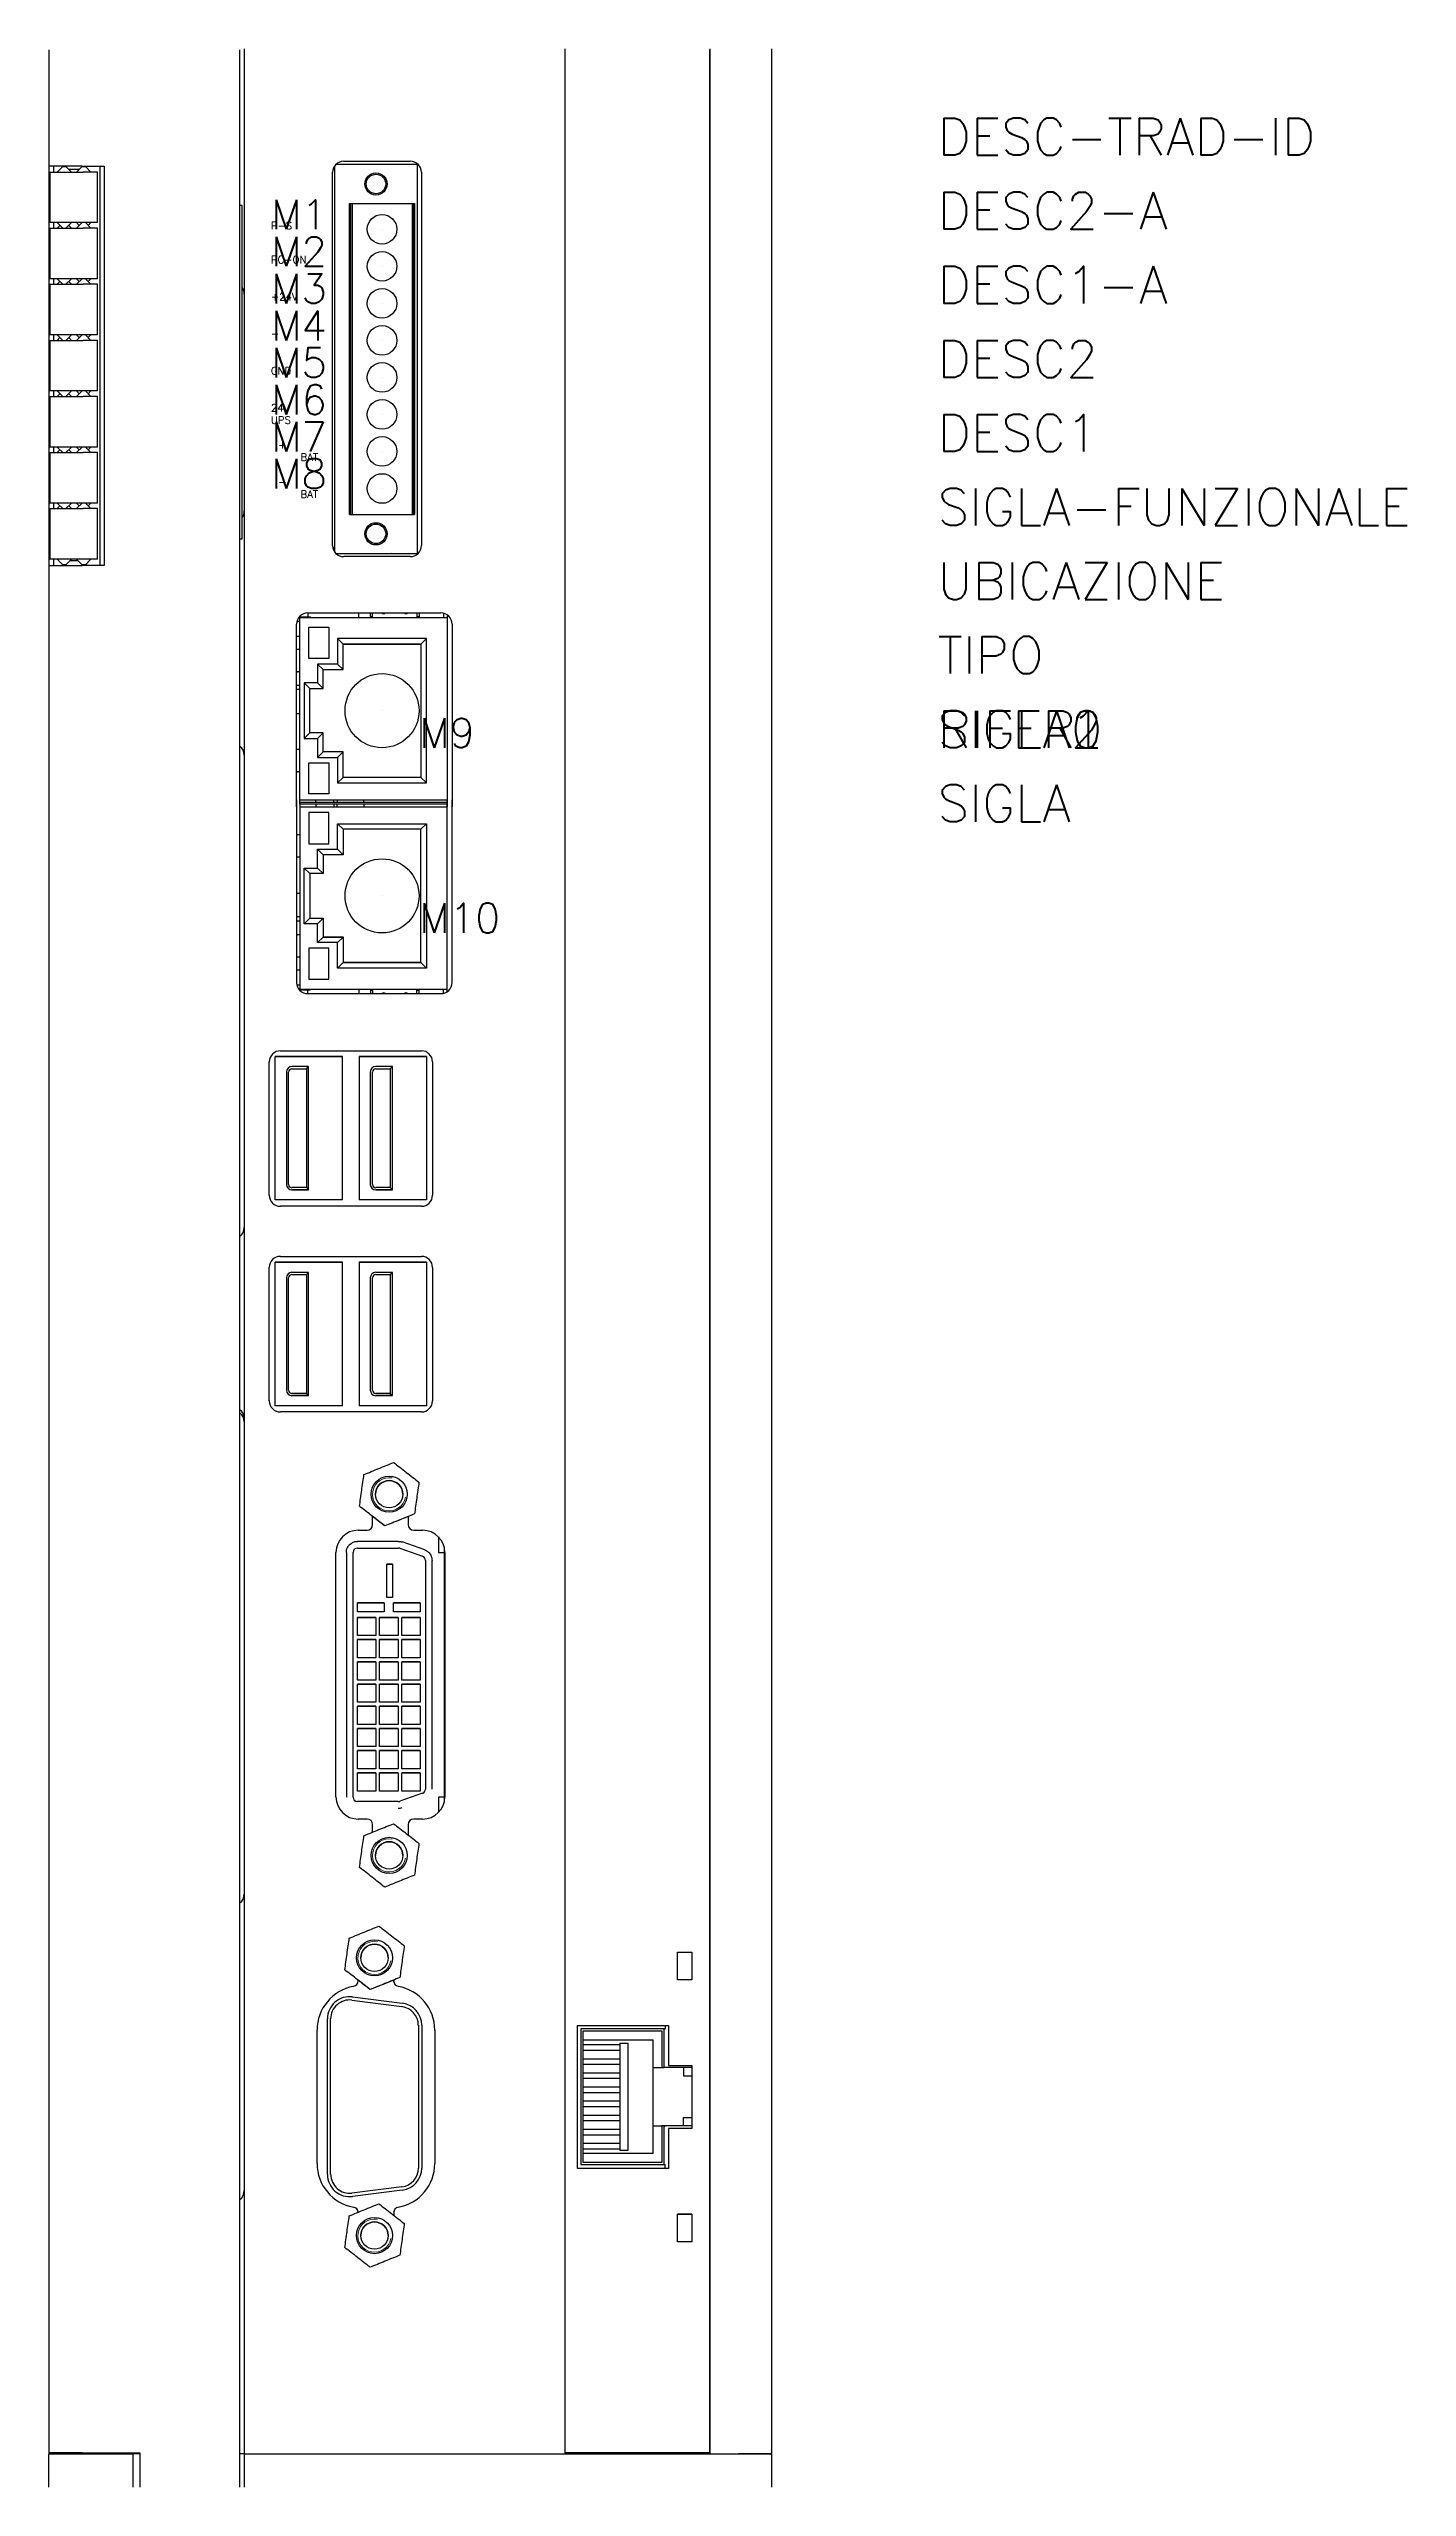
# Model space of a CAD drawing. Extents: x 0 to 92, y -95 to 197.
# Drawn here: x 0 to 91.7, y 12.6 to 177.2 of the extents above; entities that cross this region are included whole.
import ezdxf

# ---------------------------------------------------------------- set-up
doc = ezdxf.new("R2010")
doc.units = 0
doc.header["$LTSCALE"] = 4
doc.layers.get('0').update_dxf_attribs({"linetype": 'CONTINUOUS'})
doc.layers.add('Gewinde(DIN)', color=7, linetype='CONTINUOUS', lineweight=13)
doc.layers.add('Sichtbare Kanten(DIN)', color=7, linetype='CONTINUOUS', lineweight=25)
doc.layers.add('SICHTBARE_KANTEN_DIN_', color=7, linetype='CONTINUOUS')
doc.styles.get("Standard").update_dxf_attribs({"font": 'romans.shx'})

msp = doc.modelspace()

# ---------------------------------------------------------------- texts
at = {"char_height": 0.5, "attachment_point": 1}
for s, insert in [('P-S', (15, 165.5)), ('PC-ON', (15, 163.2)), ('+24V', (15, 160.7)), ('-', (15, 158.2)), ('GND', (15, 155.7)), ('24V UPS', (15, 153.2)), ('\\pxi-3,l4,t4;+^IBAT', (15, 150.7)), ('\\pxi-3,l4,t4;-^IBAT', (15, 148.2))]:
    msp.add_mtext_dynamic_manual_height_columns(s, width=2.5, gutter_width=1, heights=[0], dxfattribs=dict(at, insert=insert))
at = {"color": 3}
for tag, p, s, flags in [('DESC-TRAD-ID', (60, 170), '', 8), ('DESC2-A', (60, 165), '', 8), ('DESC1-A', (60, 160), '', 8), ('DESC2', (60, 155), '', 8), ('DESC1', (60, 150), '', 8), ('SIGLA-FUNZIONALE', (60, 145), '', 9), ('UBICAZIONE', (60, 140), '', 8), ('TIPO', (60, 135), '', 9), ('SIGLA0', (60, 130), '', 9), ('SIGLA1', (60, 130), '', 9), ('SIGLA2', (60, 130), '', 9), ('RIFER', (60, 130), 'RIFER ?', 8), ('SIGLA', (60, 125), 'SIGLA ?', 8)]:
    msp.add_attdef(tag, p, s, height=2.5, dxfattribs=dict(at, flags=flags))
at = {"color": 4, "flags": 8}
for tag, p in [('M1', (15, 165)), ('M2', (15, 162.5)), ('M3', (15, 160)), ('M4', (15, 157.5)), ('M5', (15, 155)), ('M6', (15, 152.5)), ('M7', (15, 150)), ('M8', (15, 147.5)), ('M9', (25, 130)), ('M10', (25, 117.5))]:
    msp.add_attdef(tag, p, '', height=2, dxfattribs=at)
at = {"flags": 9}
for tag, p in [('F1', (22.5, 165)), ('F2', (22.5, 162.5)), ('F3', (22.5, 160)), ('F4', (22.5, 157.5)), ('F5', (22.5, 155)), ('F6', (22.5, 152.5)), ('F7', (22.5, 150)), ('F8', (22.5, 147.5)), ('F9', (22.5, 132.5)), ('F10', (22.5, 120))]:
    msp.add_attdef(tag, p, '', height=0.00001, dxfattribs=at)

# ---------------------------------------------------------------- linework, layer by layer
msp.add_line((0, 12.56), (0, 14.81))
for centre, radius in [((22.5, 165), 1), ((22.5, 162.5), 1), ((22.5, 160), 1), ((22.5, 157.5), 1), ((22.5, 155), 1), ((22.5, 152.5), 1), ((22.5, 150), 1), ((22.5, 147.5), 1), ((22.5, 132.5), 2.5), ((22.5, 120), 2.5), ((22.5, 120), 2.5)]:
    msp.add_circle(centre, radius)
at = {"layer": 'Gewinde(DIN)'}
for centre in [(22.98, 79.6), (22.98, 55.22), (21.99, 48.3), (21.99, 29.55)]:
    msp.add_arc(centre, 1.12, 80, 350, dxfattribs=at)
at = {"layer": 'Sichtbare Kanten(DIN)'}
for p, q in [((0, 177.11), (0, 169.27)), ((12.9, 12.56), (12.9, 177.11)), ((13.2, 177.19), (13.2, 14.81)), ((13.2, 177.19), (13.2, 14.81)), ((34.87, 14.81), (34.87, 177.19)), ((34.87, 14.81), (34.87, 177.19)), ((34.87, 14.89), (34.87, 177.11)), ((44.62, 177.19), (44.62, 14.81)), ((44.62, 177.19), (44.62, 14.81)), ((44.62, 177.11), (44.62, 14.89)), ((44.62, 14.89), (44.62, 177.11)), ((48.82, 14.81), (48.82, 177.19)), ((19.91, 169.6), (24.41, 169.6)), ((19.91, 169.6), (24.41, 169.6)), ((0, 169.27), (0, 142.31)), ((2.25, 169.27), (0, 169.27)), ((0.07, 168.86), (2.32, 168.86)), ((0.07, 168.86), (0.07, 165.45)), ((0.32, 169.27), (0.32, 168.86)), ((0.94, 169.24), (0.56, 168.86)), ((0.94, 169.24), (1.16, 169.24)), ((1.16, 169.24), (1.54, 168.86)), ((1.35, 169.05), (2.06, 169.05)), ((2.25, 169.24), (1.88, 168.86)), ((2.25, 169.24), (2.25, 169.27)), ((2.25, 169.27), (3.75, 169.27)), ((2.25, 169.24), (2.48, 169.24)), ((2.32, 169.27), (2.32, 169.24)), ((3.3, 168.86), (2.32, 168.86)), ((2.32, 169.27), (2.32, 169.24)), ((2.48, 169.24), (2.85, 168.86)), ((3.3, 165.45), (3.3, 168.86)), ((3.45, 169.27), (3.45, 142.31)), ((3.45, 169.27), (3.45, 142.31)), ((3.75, 169.27), (3.75, 142.31)), ((19.16, 143.65), (19.16, 168.85)), ((19.16, 143.65), (19.16, 168.85)), ((19.28, 169.25), (19.28, 143.25)), ((24.9, 169.38), (19.38, 169.38)), ((24.9, 169.42), (24.9, 169.38)), ((24.9, 143.12), (24.9, 169.38)), ((25.16, 168.85), (25.16, 143.65)), ((25.16, 168.85), (25.16, 143.65)), ((13.05, 166.61), (12.9, 166.61)), ((13.05, 144.11), (13.05, 166.61)), ((20.3, 166.75), (24.7, 166.75)), ((20.3, 145.75), (20.3, 166.75)), ((20.37, 166.75), (20.37, 145.75)), ((20.48, 166.75), (20.48, 145.75)), ((24.53, 166.75), (24.53, 145.75)), ((24.63, 166.75), (24.63, 145.75)), ((24.7, 166.75), (24.7, 145.75)), ((2.32, 165.45), (0.07, 165.45)), ((0.07, 165.07), (2.32, 165.07)), ((0.07, 165.07), (0.07, 161.66)), ((0.32, 165.45), (0.32, 165.07)), ((0.94, 165.07), (0.56, 165.45)), ((0.75, 165.26), (0.56, 165.07)), ((1.16, 165.07), (1.54, 165.45)), ((1.35, 165.26), (1.54, 165.07)), ((2.06, 165.26), (1.88, 165.45)), ((2.25, 165.45), (1.88, 165.07)), ((3.3, 165.45), (2.32, 165.45)), ((3.3, 165.07), (2.32, 165.07)), ((2.48, 165.45), (2.85, 165.07)), ((2.66, 165.26), (2.85, 165.45)), ((3.3, 161.66), (3.3, 165.07)), ((2.32, 161.66), (0.07, 161.66)), ((0.32, 161.66), (0.32, 161.29)), ((0.94, 161.29), (0.56, 161.66)), ((0.75, 161.47), (0.56, 161.29)), ((1.16, 161.29), (1.54, 161.66)), ((1.35, 161.47), (1.54, 161.29)), ((2.06, 161.47), (1.88, 161.66)), ((2.25, 161.66), (1.88, 161.29)), ((3.3, 161.66), (2.32, 161.66)), ((2.48, 161.66), (2.85, 161.29)), ((2.66, 161.47), (2.85, 161.66)), ((0.07, 161.29), (2.32, 161.29)), ((0.07, 161.29), (0.07, 157.87)), ((3.3, 161.29), (2.32, 161.29)), ((3.3, 157.87), (3.3, 161.29)), ((2.32, 157.87), (0.07, 157.87)), ((0.07, 157.5), (2.32, 157.5)), ((0.07, 157.5), (0.07, 154.09)), ((0.32, 157.87), (0.32, 157.5)), ((0.94, 157.5), (0.56, 157.87)), ((0.75, 157.69), (0.56, 157.5)), ((1.16, 157.5), (1.54, 157.87)), ((1.35, 157.69), (1.54, 157.5)), ((2.25, 157.87), (1.88, 157.5)), ((2.06, 157.69), (1.88, 157.87)), ((3.3, 157.87), (2.32, 157.87)), ((3.3, 157.5), (2.32, 157.5)), ((2.48, 157.87), (2.85, 157.5)), ((2.66, 157.69), (2.85, 157.87)), ((3.3, 154.09), (3.3, 157.5)), ((2.32, 154.09), (0.07, 154.09)), ((0.07, 153.71), (2.32, 153.71)), ((0.07, 153.71), (0.07, 150.3)), ((0.32, 154.09), (0.32, 153.71)), ((0.94, 153.71), (0.56, 154.09)), ((0.75, 153.9), (0.56, 153.71)), ((1.16, 153.71), (1.54, 154.09)), ((1.35, 153.9), (1.54, 153.71)), ((2.25, 154.09), (1.88, 153.71)), ((2.06, 153.9), (1.88, 154.09)), ((3.3, 154.09), (2.32, 154.09)), ((3.3, 153.71), (2.32, 153.71)), ((2.48, 154.09), (2.85, 153.71)), ((2.66, 153.9), (2.85, 154.09)), ((3.3, 150.3), (3.3, 153.71)), ((2.32, 150.3), (0.07, 150.3)), ((0.07, 149.92), (2.32, 149.92)), ((0.07, 149.92), (0.07, 146.51)), ((0.32, 150.3), (0.32, 149.92)), ((0.94, 149.92), (0.56, 150.3)), ((0.75, 150.11), (0.56, 149.92)), ((1.16, 149.92), (1.54, 150.3)), ((1.35, 150.11), (1.54, 149.92)), ((2.06, 150.11), (1.88, 150.3)), ((2.25, 150.3), (1.88, 149.92)), ((3.3, 150.3), (2.32, 150.3)), ((3.3, 149.92), (2.32, 149.92)), ((2.48, 150.3), (2.85, 149.92)), ((2.66, 150.11), (2.85, 150.3)), ((3.3, 146.51), (3.3, 149.92)), ((2.32, 146.51), (0.07, 146.51)), ((0.07, 146.14), (2.32, 146.14)), ((0.07, 146.14), (0.07, 142.72)), ((0.32, 146.51), (0.32, 146.14)), ((0.94, 146.14), (0.56, 146.51)), ((0.75, 146.32), (0.56, 146.14)), ((1.16, 146.14), (1.54, 146.51)), ((1.35, 146.32), (1.54, 146.14)), ((2.06, 146.32), (1.88, 146.51)), ((2.25, 146.51), (1.88, 146.14)), ((3.3, 146.51), (2.32, 146.51)), ((3.3, 146.14), (2.32, 146.14)), ((2.48, 146.51), (2.85, 146.14)), ((2.66, 146.32), (2.85, 146.51)), ((3.3, 142.72), (3.3, 146.14)), ((20.3, 145.75), (24.7, 145.75)), ((12.9, 144.11), (13.05, 144.11)), ((19.28, 143.49), (19.18, 143.49)), ((0, 142.31), (0, 14.89)), ((0, 142.31), (2.25, 142.31)), ((2.32, 142.72), (0.07, 142.72)), ((0.32, 142.72), (0.32, 142.31)), ((0.94, 142.35), (0.56, 142.72)), ((1.16, 142.35), (0.94, 142.35)), ((1.16, 142.35), (1.54, 142.72)), ((1.99, 142.61), (1.43, 142.61)), ((2.25, 142.35), (1.88, 142.72)), ((2.25, 142.31), (2.25, 142.35)), ((2.48, 142.35), (2.25, 142.35)), ((3.75, 142.31), (2.25, 142.31)), ((3.3, 142.72), (2.32, 142.72)), ((2.32, 142.35), (2.32, 142.31)), ((2.32, 142.35), (2.32, 142.31)), ((2.48, 142.35), (2.85, 142.72)), ((19.38, 143.12), (24.9, 143.12)), ((23.65, 143.09), (19.42, 143.09)), ((19.88, 143.09), (19.88, 143.12)), ((24.41, 142.9), (19.91, 142.9)), ((24.41, 142.9), (19.91, 142.9)), ((22.88, 143.12), (22.88, 143.09)), ((24.9, 143.12), (24.9, 143.08)), ((16.73, 126.01), (16.73, 138.35)), ((16.73, 126.01), (16.73, 138.35)), ((16.95, 138.53), (16.75, 138.53)), ((16.91, 138.84), (17.66, 138.84)), ((16.95, 138.8), (26.89, 138.8)), ((16.95, 126.2), (16.95, 138.8)), ((17.48, 139.1), (17.48, 138.84)), ((17.48, 139.1), (26.48, 139.1)), ((17.48, 139.1), (26.48, 139.1)), ((17.66, 138.84), (17.66, 138.8)), ((20.94, 138.8), (20.94, 139.1)), ((21.71, 138.86), (21.71, 139.1)), ((21.71, 138.86), (21.86, 138.86)), ((21.86, 138.8), (21.86, 139.1)), ((24.86, 139.1), (24.86, 138.8)), ((24.86, 138.86), (25.01, 138.86)), ((25.01, 139.1), (25.01, 138.86)), ((25.01, 138.86), (25.01, 138.8)), ((26.64, 139.08), (26.64, 138.8)), ((26.89, 138.98), (26.89, 138.8)), ((26.89, 138.8), (26.89, 126.2)), ((27.23, 138.35), (27.23, 126.01)), ((27.23, 138.35), (27.23, 126.01)), ((16.95, 137.51), (16.73, 137.51)), ((17.55, 136.03), (17.55, 138.13)), ((17.55, 138.13), (18.9, 138.13)), ((18.9, 138.13), (18.9, 136.03)), ((25.5, 137.38), (19.5, 137.38)), ((19.5, 137.38), (19.88, 137)), ((19.5, 137.38), (19.5, 135.65)), ((19.88, 137), (25.13, 137)), ((19.88, 135.28), (19.88, 137)), ((25.13, 137), (19.88, 137)), ((25.13, 137), (25.5, 137.38)), ((25.13, 137), (25.13, 128)), ((25.5, 127.63), (25.5, 137.38)), ((16.73, 135.12), (16.8, 135.12)), ((16.8, 135.12), (16.8, 135.12)), ((18.9, 136.03), (17.55, 136.03)), ((19.5, 135.65), (18.15, 135.65)), ((18.15, 135.65), (18.53, 135.28)), ((18.15, 135.65), (18.15, 134.38)), ((18.53, 135.28), (19.88, 135.28)), ((18.53, 134), (18.53, 135.28)), ((18.53, 135.27), (19.88, 135.27)), ((19.5, 135.65), (19.88, 135.28)), ((19.88, 135.28), (19.88, 135.27)), ((16.95, 134.2), (16.73, 134.2)), ((17.25, 134.38), (17.63, 134)), ((17.25, 134.38), (17.25, 130.63)), ((18.15, 134.38), (17.25, 134.38)), ((17.63, 131), (17.63, 134)), ((17.63, 134), (18.53, 134)), ((17.63, 134), (18.53, 134)), ((18.15, 134.38), (18.53, 134)), ((18.53, 134), (18.53, 134)), ((16.73, 132.31), (16.95, 132.31)), ((17.25, 130.63), (17.63, 131)), ((17.25, 130.63), (18.15, 130.63)), ((18.53, 131), (17.63, 131)), ((18.15, 130.63), (18.53, 131)), ((18.15, 130.63), (18.15, 129.35)), ((18.53, 129.73), (18.53, 131)), ((17.55, 126.88), (17.55, 128.98)), ((17.55, 128.98), (18.9, 128.98)), ((18.15, 129.35), (18.53, 129.73)), ((18.15, 129.35), (19.5, 129.35)), ((19.88, 129.73), (18.53, 129.73)), ((18.9, 128.98), (18.9, 126.88)), ((19.5, 129.35), (19.88, 129.73)), ((19.5, 129.35), (19.5, 127.63)), ((19.88, 128), (19.88, 129.73)), ((16.8, 128.37), (16.73, 128.37)), ((16.8, 128.37), (16.8, 128.37)), ((18.9, 126.88), (17.55, 126.88)), ((19.5, 127.63), (19.88, 128)), ((19.5, 127.63), (25.5, 127.63)), ((25.13, 128), (19.88, 128)), ((25.5, 127.63), (25.13, 128)), ((16.73, 126.49), (16.73, 114.15)), ((16.73, 126.49), (16.73, 114.15)), ((16.95, 126.49), (26.89, 126.49)), ((16.95, 126.3), (16.95, 113.7)), ((26.89, 126.3), (16.95, 126.3)), ((16.95, 126.3), (16.95, 126.3)), ((26.89, 126.3), (16.95, 126.3)), ((26.89, 126.2), (16.95, 126.2)), ((16.95, 126.2), (16.95, 126.2)), ((26.89, 126.2), (16.95, 126.2)), ((16.95, 126.01), (26.89, 126.01)), ((18.9, 125.62), (17.55, 125.62)), ((17.55, 125.62), (17.55, 123.52)), ((18.04, 126.3), (18.04, 126.49)), ((18.04, 126.2), (18.04, 126.01)), ((18.9, 123.52), (18.9, 125.62)), ((19.24, 126.3), (19.24, 126.49)), ((19.24, 126.2), (19.24, 126.01)), ((19.46, 126.49), (19.46, 126.3)), ((19.46, 126.01), (19.46, 126.2)), ((21.26, 126.3), (21.26, 126.49)), ((21.26, 126.2), (21.26, 126.01)), ((26.89, 126.3), (26.89, 126.49)), ((26.89, 113.7), (26.89, 126.3)), ((26.89, 126.3), (26.89, 126.3)), ((26.89, 126.2), (26.89, 126.01)), ((26.89, 126.2), (26.89, 126.2)), ((27.23, 114.15), (27.23, 126.49)), ((27.23, 114.15), (27.23, 126.49)), ((16.8, 124.12), (16.73, 124.12)), ((16.8, 124.12), (16.8, 124.12)), ((17.55, 123.52), (18.9, 123.52)), ((19.5, 123.15), (19.5, 124.87)), ((19.5, 124.87), (19.88, 124.5)), ((19.5, 124.87), (25.5, 124.87)), ((19.88, 124.5), (19.88, 122.77)), ((25.13, 124.5), (19.88, 124.5)), ((25.5, 124.87), (25.13, 124.5)), ((25.13, 115.5), (25.13, 124.5)), ((25.5, 124.87), (25.5, 115.12)), ((17.25, 118.12), (17.25, 121.87)), ((17.25, 121.87), (17.63, 121.5)), ((17.25, 121.87), (18.15, 121.87)), ((18.15, 121.87), (18.15, 123.15)), ((18.15, 123.15), (18.53, 122.77)), ((18.15, 123.15), (19.5, 123.15)), ((18.15, 121.87), (18.53, 121.5)), ((18.53, 122.77), (18.53, 121.5)), ((19.88, 122.77), (18.53, 122.77)), ((19.5, 123.15), (19.88, 122.77)), ((16.73, 120.19), (16.95, 120.19)), ((17.63, 121.5), (17.63, 118.5)), ((18.53, 121.5), (17.63, 121.5)), ((16.95, 118.3), (16.73, 118.3)), ((16.73, 117.37), (16.8, 117.37)), ((16.8, 117.37), (16.8, 117.37)), ((17.25, 118.12), (17.63, 118.5)), ((18.15, 118.12), (17.25, 118.12)), ((17.63, 118.5), (18.53, 118.5)), ((17.63, 118.5), (18.53, 118.5)), ((18.15, 118.12), (18.53, 118.5)), ((18.15, 116.85), (18.15, 118.12)), ((18.15, 116.85), (18.53, 117.22)), ((18.53, 118.5), (18.53, 117.22)), ((18.53, 118.5), (18.53, 118.5)), ((18.53, 117.23), (19.88, 117.23)), ((18.53, 117.22), (19.88, 117.22)), ((19.5, 116.85), (19.88, 117.22)), ((19.88, 117.22), (19.88, 117.23)), ((19.88, 117.22), (19.88, 115.5)), ((18.9, 116.47), (17.55, 116.47)), ((17.55, 116.47), (17.55, 114.37)), ((19.5, 116.85), (18.15, 116.85)), ((18.9, 114.37), (18.9, 116.47)), ((19.5, 115.12), (19.5, 116.85)), ((19.5, 115.12), (19.88, 115.5)), ((19.88, 115.5), (25.13, 115.5)), ((25.13, 115.5), (19.88, 115.5)), ((25.13, 115.5), (25.5, 115.12)), ((16.95, 114.99), (16.73, 114.99)), ((16.95, 113.97), (16.75, 113.97)), ((16.91, 113.66), (17.66, 113.66)), ((16.95, 113.7), (26.89, 113.7)), ((17.48, 113.4), (17.48, 113.66)), ((17.55, 114.37), (18.9, 114.37)), ((17.66, 113.66), (17.66, 113.7)), ((25.5, 115.12), (19.5, 115.12)), ((20.94, 113.7), (20.94, 113.4)), ((21.71, 113.64), (21.71, 113.4)), ((21.71, 113.64), (21.86, 113.64)), ((21.86, 113.7), (21.86, 113.4)), ((24.86, 113.4), (24.86, 113.7)), ((24.86, 113.64), (25.01, 113.64)), ((25.01, 113.64), (25.01, 113.7)), ((25.01, 113.4), (25.01, 113.64)), ((26.64, 113.42), (26.64, 113.7)), ((26.89, 113.52), (26.89, 113.7)), ((17.48, 113.4), (26.48, 113.4)), ((17.48, 113.4), (26.48, 113.4)), ((14.89, 99.79), (14.89, 108.79)), ((14.89, 99.79), (14.89, 108.79)), ((15.29, 109.15), (19.84, 109.15)), ((19.84, 109.15), (15.29, 109.15)), ((15.29, 99.47), (15.29, 109.15)), ((15.64, 109.54), (25.16, 109.54)), ((15.64, 109.54), (25.16, 109.54)), ((19.84, 99.47), (19.84, 109.15)), ((20.95, 109.15), (20.95, 99.47)), ((25.51, 109.15), (20.95, 109.15)), ((20.95, 109.15), (25.51, 109.15)), ((25.51, 109.15), (25.51, 99.47)), ((25.91, 108.79), (25.91, 99.79)), ((25.91, 108.79), (25.91, 99.79)), ((16.04, 108.1), (16.04, 100.52)), ((16.19, 100.52), (16.19, 108.1)), ((17.54, 108.47), (16.42, 108.47)), ((16.42, 108.32), (17.39, 108.32)), ((17.39, 108.32), (17.54, 108.47)), ((17.39, 108.32), (17.39, 100.3)), ((17.54, 100.15), (17.54, 108.47)), ((21.7, 108.1), (21.7, 100.52)), ((21.85, 100.52), (21.85, 108.1)), ((23.2, 108.47), (22.08, 108.47)), ((22.08, 108.32), (23.05, 108.32)), ((23.05, 108.32), (23.2, 108.47)), ((23.05, 108.32), (23.05, 100.3)), ((23.2, 100.15), (23.2, 108.47)), ((19.84, 99.47), (15.29, 99.47)), ((25.16, 99.04), (15.64, 99.04)), ((25.16, 99.04), (15.64, 99.04)), ((17.39, 100.3), (16.42, 100.3)), ((16.42, 100.15), (17.54, 100.15)), ((16.42, 100.15), (16.42, 100.15)), ((17.54, 100.15), (16.42, 100.15)), ((17.39, 100.3), (17.54, 100.15)), ((17.54, 100.15), (17.54, 100.15)), ((25.51, 99.47), (20.95, 99.47)), ((23.05, 100.3), (22.08, 100.3)), ((22.08, 100.15), (23.2, 100.15)), ((22.08, 100.15), (22.08, 100.15)), ((23.2, 100.15), (22.08, 100.15)), ((23.05, 100.3), (23.2, 100.15)), ((23.2, 100.15), (23.2, 100.15)), ((15.64, 95.66), (25.16, 95.66)), ((15.64, 95.66), (25.16, 95.66)), ((14.89, 85.91), (14.89, 94.91)), ((14.89, 85.91), (14.89, 94.91)), ((15.29, 95.26), (19.84, 95.26)), ((19.84, 95.26), (15.29, 95.26)), ((15.29, 85.58), (15.29, 95.26)), ((16.04, 94.21), (16.04, 86.63)), ((16.19, 86.63), (16.19, 94.21)), ((17.54, 94.58), (16.42, 94.58)), ((16.42, 94.43), (17.39, 94.43)), ((17.39, 94.43), (17.54, 94.58)), ((17.39, 94.43), (17.39, 86.41)), ((17.54, 86.26), (17.54, 94.58)), ((19.84, 85.58), (19.84, 95.26)), ((20.95, 95.26), (20.95, 85.58)), ((25.51, 95.26), (20.95, 95.26)), ((20.95, 95.26), (25.51, 95.26)), ((21.7, 94.21), (21.7, 86.63)), ((21.85, 86.63), (21.85, 94.21)), ((23.2, 94.58), (22.08, 94.58)), ((22.08, 94.43), (23.05, 94.43)), ((23.05, 94.43), (23.2, 94.58)), ((23.05, 94.43), (23.05, 86.41)), ((23.2, 86.26), (23.2, 94.58)), ((25.51, 95.26), (25.51, 85.58)), ((25.91, 94.91), (25.91, 85.91)), ((25.91, 94.91), (25.91, 85.91)), ((17.39, 86.41), (16.42, 86.41)), ((16.42, 86.26), (17.54, 86.26)), ((16.42, 86.26), (16.42, 86.26)), ((17.54, 86.26), (16.42, 86.26)), ((17.39, 86.41), (17.54, 86.26)), ((17.54, 86.26), (17.54, 86.26)), ((23.05, 86.41), (22.08, 86.41)), ((22.08, 86.26), (23.2, 86.26)), ((22.08, 86.26), (22.08, 86.26)), ((23.2, 86.26), (22.08, 86.26)), ((23.05, 86.41), (23.2, 86.26)), ((23.2, 86.26), (23.2, 86.26)), ((19.84, 85.58), (15.29, 85.58)), ((25.16, 85.16), (15.64, 85.16)), ((25.16, 85.16), (15.64, 85.16)), ((25.51, 85.58), (20.95, 85.58)), ((24.99, 80.41), (24.99, 80.41)), ((20.98, 78.79), (20.98, 78.79)), ((21.86, 77.55), (21.86, 78.1)), ((21.86, 77.55), (21.86, 78.1)), ((22.68, 77.46), (21.86, 78.1)), ((24.26, 78.1), (22.68, 77.46)), ((22.68, 77.46), (22.68, 77.46)), ((24.26, 78.1), (24.26, 77.55)), ((24.26, 78.1), (24.26, 77.55)), ((24.69, 78.27), (24.69, 78.27)), ((23.6, 76.42), (20.84, 76.42)), ((20.84, 75.97), (23.6, 75.97)), ((20.89, 77.17), (21.49, 77.17)), ((20.89, 77.17), (21.49, 77.17)), ((23.71, 75.95), (25.23, 75.41)), ((25.38, 75.84), (23.86, 76.38)), ((24.64, 77.17), (25.24, 77.17)), ((24.64, 77.17), (25.24, 77.17)), ((26.32, 76.72), (26.32, 75.66)), ((26.7, 76.01), (26.7, 75.66)), ((19.39, 59.17), (19.39, 75.67)), ((19.39, 59.17), (19.39, 75.67)), ((20.09, 75.67), (20.09, 59.15)), ((20.54, 59.15), (20.54, 75.67)), ((23.2, 74.89), (22.83, 74.89)), ((22.83, 74.89), (23.2, 74.89)), ((22.83, 72.64), (22.83, 74.89)), ((23.2, 74.89), (23.2, 72.64)), ((25.43, 75.13), (25.43, 59.69)), ((25.88, 59.69), (25.88, 75.13)), ((26.32, 75.66), (26.7, 75.66)), ((26.7, 75.66), (26.7, 59.16)), ((26.74, 75.67), (26.74, 59.17)), ((26.74, 75.67), (26.74, 59.17)), ((23.2, 72.64), (22.83, 72.64)), ((22.64, 72.27), (20.84, 72.27)), ((20.84, 72.27), (22.64, 72.27)), ((20.84, 71.67), (20.84, 72.27)), ((22.64, 71.67), (20.84, 71.67)), ((22.08, 71.29), (20.84, 71.29)), ((20.84, 71.29), (22.08, 71.29)), ((20.84, 70.06), (20.84, 71.29)), ((22.08, 71.29), (22.08, 70.06)), ((23.58, 71.29), (22.34, 71.29)), ((22.34, 71.29), (23.58, 71.29)), ((22.34, 70.06), (22.34, 71.29)), ((22.64, 72.27), (22.64, 71.67)), ((25.08, 72.27), (23.28, 72.27)), ((23.28, 72.27), (25.08, 72.27)), ((23.28, 71.67), (23.28, 72.27)), ((25.08, 71.67), (23.28, 71.67)), ((23.58, 71.29), (23.58, 70.06)), ((25.08, 71.29), (23.84, 71.29)), ((23.84, 71.29), (25.08, 71.29)), ((23.84, 70.06), (23.84, 71.29)), ((25.08, 72.27), (25.08, 71.67)), ((25.08, 71.29), (25.08, 70.06)), ((22.08, 70.06), (20.84, 70.06)), ((22.08, 69.79), (20.84, 69.79)), ((20.84, 69.79), (22.08, 69.79)), ((20.84, 68.56), (20.84, 69.79)), ((22.08, 69.79), (22.08, 68.56)), ((23.58, 70.06), (22.34, 70.06)), ((23.58, 69.79), (22.34, 69.79)), ((22.34, 69.79), (23.58, 69.79)), ((22.34, 68.56), (22.34, 69.79)), ((23.58, 69.79), (23.58, 68.56)), ((25.08, 70.06), (23.84, 70.06)), ((25.08, 69.79), (23.84, 69.79)), ((23.84, 69.79), (25.08, 69.79)), ((23.84, 68.56), (23.84, 69.79)), ((25.08, 69.79), (25.08, 68.56)), ((22.08, 68.56), (20.84, 68.56)), ((22.08, 68.29), (20.84, 68.29)), ((20.84, 68.29), (22.08, 68.29)), ((20.84, 67.06), (20.84, 68.29)), ((22.08, 68.29), (22.08, 67.06)), ((23.58, 68.56), (22.34, 68.56)), ((23.58, 68.29), (22.34, 68.29)), ((22.34, 68.29), (23.58, 68.29)), ((22.34, 67.06), (22.34, 68.29)), ((23.58, 68.29), (23.58, 67.06)), ((25.08, 68.56), (23.84, 68.56)), ((25.08, 68.29), (23.84, 68.29)), ((23.84, 68.29), (25.08, 68.29)), ((23.84, 67.06), (23.84, 68.29)), ((25.08, 68.29), (25.08, 67.06)), ((22.08, 67.06), (20.84, 67.06)), ((22.08, 66.79), (20.84, 66.79)), ((20.84, 66.79), (22.08, 66.79)), ((20.84, 65.56), (20.84, 66.79)), ((22.08, 66.79), (22.08, 65.56)), ((23.58, 67.06), (22.34, 67.06)), ((23.58, 66.79), (22.34, 66.79)), ((22.34, 66.79), (23.58, 66.79)), ((22.34, 65.56), (22.34, 66.79)), ((23.58, 66.79), (23.58, 65.56)), ((25.08, 67.06), (23.84, 67.06)), ((25.08, 66.79), (23.84, 66.79)), ((23.84, 66.79), (25.08, 66.79)), ((23.84, 65.56), (23.84, 66.79)), ((25.08, 66.79), (25.08, 65.56)), ((22.08, 65.56), (20.84, 65.56)), ((22.08, 65.29), (20.84, 65.29)), ((20.84, 65.29), (22.08, 65.29)), ((20.84, 64.06), (20.84, 65.29)), ((22.08, 65.29), (22.08, 64.06)), ((23.58, 65.56), (22.34, 65.56)), ((23.58, 65.29), (22.34, 65.29)), ((22.34, 65.29), (23.58, 65.29)), ((22.34, 64.06), (22.34, 65.29)), ((23.58, 65.29), (23.58, 64.06)), ((25.08, 65.56), (23.84, 65.56)), ((25.08, 65.29), (23.84, 65.29)), ((23.84, 65.29), (25.08, 65.29)), ((23.84, 64.06), (23.84, 65.29)), ((25.08, 65.29), (25.08, 64.06)), ((22.08, 64.06), (20.84, 64.06)), ((22.08, 63.79), (20.84, 63.79)), ((20.84, 63.79), (22.08, 63.79)), ((20.84, 62.56), (20.84, 63.79)), ((22.08, 63.79), (22.08, 62.56)), ((23.58, 64.06), (22.34, 64.06)), ((23.58, 63.79), (22.34, 63.79)), ((22.34, 63.79), (23.58, 63.79)), ((22.34, 62.56), (22.34, 63.79)), ((23.58, 63.79), (23.58, 62.56)), ((25.08, 64.06), (23.84, 64.06)), ((25.08, 63.79), (23.84, 63.79)), ((23.84, 63.79), (25.08, 63.79)), ((23.84, 62.56), (23.84, 63.79)), ((25.08, 63.79), (25.08, 62.56)), ((22.08, 62.56), (20.84, 62.56)), ((22.08, 62.29), (20.84, 62.29)), ((20.84, 62.29), (22.08, 62.29)), ((20.84, 61.06), (20.84, 62.29)), ((22.08, 61.06), (20.84, 61.06)), ((22.08, 62.29), (22.08, 61.06)), ((23.58, 62.56), (22.34, 62.56)), ((23.58, 62.29), (22.34, 62.29)), ((22.34, 62.29), (23.58, 62.29)), ((22.34, 61.06), (22.34, 62.29)), ((23.58, 61.06), (22.34, 61.06)), ((23.58, 62.29), (23.58, 61.06)), ((25.08, 62.56), (23.84, 62.56)), ((25.08, 62.29), (23.84, 62.29)), ((23.84, 62.29), (25.08, 62.29)), ((23.84, 61.06), (23.84, 62.29)), ((25.08, 61.06), (23.84, 61.06)), ((25.08, 62.29), (25.08, 61.06)), ((22.08, 60.79), (20.84, 60.79)), ((20.84, 60.79), (22.08, 60.79)), ((20.84, 59.56), (20.84, 60.79)), ((22.08, 59.56), (20.84, 59.56)), ((22.08, 60.79), (22.08, 59.56)), ((23.58, 60.79), (22.34, 60.79)), ((22.34, 60.79), (23.58, 60.79)), ((22.34, 59.56), (22.34, 60.79)), ((23.58, 59.56), (22.34, 59.56)), ((23.58, 60.79), (23.58, 59.56)), ((25.23, 59.41), (23.71, 58.87)), ((25.08, 60.79), (23.84, 60.79)), ((23.84, 60.79), (25.08, 60.79)), ((23.84, 59.56), (23.84, 60.79)), ((25.08, 59.56), (23.84, 59.56)), ((25.08, 60.79), (25.08, 59.56)), ((25.88, 59.69), (25.88, 59.69)), ((20.09, 59.15), (20.09, 59.15)), ((23.6, 58.85), (20.84, 58.85)), ((21.49, 57.67), (20.89, 57.67)), ((21.49, 57.67), (20.89, 57.67)), ((23.6, 58.4), (23.6, 58.4)), ((23.86, 58.44), (23.86, 58.44)), ((25.24, 57.67), (24.64, 57.67)), ((25.24, 57.67), (24.64, 57.67)), ((26.32, 59.16), (26.32, 58.13)), ((26.7, 59.16), (26.32, 59.16)), ((26.7, 59.16), (26.32, 59.16)), ((26.7, 59.16), (26.7, 58.84)), ((21.86, 56.79), (21.86, 57.3)), ((21.86, 56.79), (21.86, 57.3)), ((24.26, 57.3), (24.26, 56.6)), ((24.26, 57.3), (24.26, 56.6)), ((24.99, 56.03), (24.99, 56.03)), ((20.98, 54.41), (20.98, 54.41)), ((22.68, 53.07), (22.68, 53.07)), ((24.69, 53.89), (24.69, 53.89)), ((24, 49.12), (24, 49.12)), ((19.99, 47.49), (19.99, 47.49)), ((20.89, 46.75), (20.89, 46.79)), ((20.89, 46.75), (20.89, 46.79)), ((21.69, 46.16), (20.89, 46.79)), ((23.29, 46.8), (21.69, 46.16)), ((21.69, 46.16), (21.69, 46.16)), ((23.29, 46.8), (23.29, 46.75)), ((23.29, 46.8), (23.29, 46.75)), ((23.7, 46.97), (23.7, 46.97)), ((20.47, 45.44), (23.84, 45.01)), ((20.47, 45.44), (23.84, 45.01)), ((20.5, 45.67), (23.87, 45.24)), ((18.11, 34.42), (18.11, 43.42)), ((18.11, 34.42), (18.11, 43.42)), ((18.81, 33.68), (18.81, 44.18)), ((19.03, 33.68), (19.03, 44.18)), ((24.96, 43.75), (24.96, 34.11)), ((25.18, 43.75), (25.18, 34.11)), ((26.06, 43.42), (26.06, 34.42)), ((26.06, 43.42), (26.06, 34.42)), ((18.81, 33.68), (18.81, 33.68)), ((25.18, 34.11), (25.18, 34.11)), ((23.84, 32.84), (20.47, 32.41)), ((23.87, 32.62), (20.5, 32.19)), ((23.87, 32.62), (20.5, 32.19)), ((23.29, 31.1), (23.29, 30.92)), ((23.29, 31.1), (23.29, 30.92)), ((24, 30.37), (24, 30.37)), ((19.99, 28.74), (19.99, 28.74)), ((23.7, 28.22), (23.7, 28.22)), ((21.69, 27.41), (21.69, 27.41)), ((2.25, 14.89), (0, 14.89)), ((2.25, 14.81), (2.25, 14.89)), ((2.25, 14.89), (6.15, 14.89)), ((2.32, 14.89), (2.32, 14.81)), ((2.32, 14.89), (2.32, 14.81)), ((3.45, 14.89), (3.45, 14.81)), ((3.45, 14.89), (3.45, 14.81)), ((4.2, 14.81), (4.2, 14.89)), ((4.2, 14.81), (4.2, 14.89)), ((6.15, 14.89), (6.15, 12.56)), ((44.62, 14.89), (34.87, 14.89)), ((0, 14.81), (2.25, 14.81)), ((2.25, 14.81), (5.7, 14.81)), ((6.15, 14.81), (5.7, 14.81)), ((6.15, 14.81), (5.7, 14.81)), ((5.7, 12.56), (5.7, 14.81)), ((13.2, 14.81), (12.9, 14.81)), ((13.2, 14.81), (12.9, 14.81)), ((13.2, 14.81), (34.87, 14.81)), ((13.2, 14.81), (34.87, 14.81)), ((13.2, 14.81), (13.2, 12.56)), ((13.2, 14.81), (46.57, 14.81)), ((44.62, 14.81), (46.57, 14.81)), ((48.82, 14.81), (46.57, 14.81)), ((46.57, 14.81), (48.82, 14.81)), ((48.82, 12.56), (48.82, 14.81))]:
    msp.add_line(p, q, dxfattribs=at)
for centre, radius in [((22.09, 168.06), 0.75), ((22.09, 168.06), 0.657), ((22.09, 144.44), 0.75), ((22.09, 144.44), 0.657), ((22.98, 79.6), 1.22), ((22.98, 79.6), 0.922), ((22.98, 55.22), 1.22), ((22.98, 55.22), 0.922), ((21.99, 48.3), 1.22), ((21.99, 48.3), 0.922), ((21.99, 29.55), 1.22), ((21.99, 29.55), 0.922)]:
    msp.add_circle(centre, radius, dxfattribs=at)
for centre, radius, start, end in [((19.91, 168.85), 0.75, 90, 180), ((19.91, 168.85), 0.75, 90, 180), ((24.41, 168.85), 0.75, 0, 90), ((24.41, 168.85), 0.75, 0, 90), ((12.45, 160.61), 0.75, 0, 36.8699), ((12.45, 160.61), 0.75, 0, 36.8699), ((12.45, 145.99), 0.75, 323.1301, 0), ((12.45, 145.99), 0.75, 323.1301, 0), ((19.91, 143.65), 0.75, 180, 270), ((19.91, 143.65), 0.75, 180, 270), ((24.41, 143.65), 0.75, 270, 0), ((24.41, 143.65), 0.75, 270, 0), ((26.85, 142.38), 3.75, 168.463, 169.034), ((17.48, 138.35), 0.75, 90, 180), ((17.48, 138.35), 0.75, 90, 180), ((22.61, 139.24), 0.187, 229.0878, 310.9122), ((24.11, 139.24), 0.187, 229.0878, 310.9122), ((26.48, 138.35), 0.75, 0, 90), ((26.48, 138.35), 0.75, 0, 90), ((12.45, 129.49), 0.75, 0, 53.1301), ((12.45, 129.49), 0.75, 0, 53.1301), ((17.48, 114.15), 0.75, 180, 270), ((17.48, 114.15), 0.75, 180, 270), ((26.48, 114.15), 0.75, 270, 0), ((26.48, 114.15), 0.75, 270, 0), ((22.61, 113.26), 0.187, 49.0878, 130.9122), ((24.11, 113.26), 0.187, 49.0878, 130.9122), ((15.64, 108.79), 0.75, 90, 180), ((15.64, 108.79), 0.75, 90, 180), ((25.16, 108.79), 0.75, 0, 90), ((25.16, 108.79), 0.75, 0, 90), ((16.42, 108.1), 0.375, 90, 180), ((16.42, 108.1), 0.225, 90, 180), ((22.08, 108.1), 0.375, 90, 180), ((22.08, 108.1), 0.225, 90, 180), ((16.42, 100.52), 0.375, 180, 270), ((16.42, 100.52), 0.225, 180, 270), ((22.08, 100.52), 0.375, 180, 270), ((22.08, 100.52), 0.225, 180, 270), ((15.64, 99.79), 0.75, 180, 270), ((15.64, 99.79), 0.75, 180, 270), ((25.16, 99.79), 0.75, 270, 0), ((25.16, 99.79), 0.75, 270, 0), ((12.45, 97.61), 0.75, 306.8699, 0), ((12.45, 97.61), 0.75, 306.8699, 0), ((15.64, 94.91), 0.75, 90, 180), ((15.64, 94.91), 0.75, 90, 180), ((25.16, 94.91), 0.75, 0, 90), ((25.16, 94.91), 0.75, 0, 90), ((16.42, 94.21), 0.375, 90, 180), ((16.42, 94.21), 0.225, 90, 180), ((22.08, 94.21), 0.375, 90, 180), ((22.08, 94.21), 0.225, 90, 180), ((15.64, 85.91), 0.75, 180, 270), ((15.64, 85.91), 0.75, 180, 270), ((16.42, 86.63), 0.375, 180, 270), ((16.42, 86.63), 0.225, 180, 270), ((22.08, 86.63), 0.375, 180, 270), ((22.08, 86.63), 0.225, 180, 270), ((25.16, 85.91), 0.75, 270, 0), ((25.16, 85.91), 0.75, 270, 0), ((12.45, 84.71), 0.75, 0, 53.1301), ((12.45, 84.49), 0.75, 0, 53.1301), ((22.98, 79.6), 0.922, 0.0014, 179.9986), ((21.49, 77.55), 0.375, 270, 0), ((21.49, 77.55), 0.375, 270, 0), ((24.64, 77.55), 0.375, 180, 270), ((24.64, 77.55), 0.375, 180, 270), ((20.89, 75.67), 1.5, 90, 180), ((20.89, 75.67), 1.5, 90, 180), ((20.84, 75.67), 0.3, 90, 180), ((23.6, 75.67), 0.3, 70.4911, 90), ((25.24, 75.67), 1.5, 0, 90), ((25.24, 75.67), 1.5, 0, 90), ((25.13, 75.13), 0.3, 0, 70.4911), ((25.13, 59.69), 0.3, 289.5089, 0), ((20.89, 59.17), 1.5, 180, 270), ((20.89, 59.17), 1.5, 180, 270), ((20.84, 59.15), 0.3, 180, 270), ((21.49, 57.3), 0.375, 0, 90), ((21.49, 57.3), 0.375, 0, 90), ((23.6, 59.15), 0.3, 270, 289.5089), ((23.6, 59.15), 0.75, 270, 289.508), ((23.6, 59.15), 0.75, 270, 289.508), ((24.64, 57.3), 0.375, 90, 180), ((24.64, 57.3), 0.375, 90, 180), ((25.24, 59.17), 1.5, 270, 0), ((25.24, 59.17), 1.5, 270, 0), ((22.98, 55.22), 0.922, 0.0014, 179.9986), ((12.45, 52.61), 0.75, 306.8699, 0), ((21.99, 48.3), 0.922, 0.0014, 179.9986), ((21.11, 43.42), 3, 100.2403, 180), ((21.11, 43.42), 3, 100.2403, 180), ((20.51, 46.75), 0.375, 280.2403, 0), ((20.51, 46.75), 0.375, 280.2403, 0), ((23.66, 46.75), 0.375, 180, 259.7597), ((23.66, 46.75), 0.375, 180, 259.7597), ((23.06, 43.42), 3, 0, 79.7597), ((23.06, 43.42), 3, 0, 79.7597), ((20.31, 44.18), 1.5, 82.75, 180), ((20.31, 44.18), 1.28, 82.75, 180), ((20.31, 44.18), 1.28, 82.75, 180), ((23.68, 43.75), 1.27, 0, 82.75), ((23.68, 43.75), 1.27, 0, 82.75), ((23.68, 43.75), 1.5, 0, 82.75), ((21.11, 34.42), 3, 180, 259.7597), ((21.11, 34.42), 3, 180, 259.7597), ((20.31, 33.68), 1.5, 180, 277.25), ((20.31, 33.68), 1.5, 180, 277.25), ((20.31, 33.68), 1.27, 180, 277.25), ((23.06, 34.42), 3, 280.2403, 0), ((23.06, 34.42), 3, 280.2403, 0), ((23.68, 34.11), 1.28, 277.25, 0), ((23.68, 34.11), 1.5, 277.25, 0), ((23.68, 34.11), 1.5, 277.25, 0), ((12.45, 32.59), 0.75, 306.8699, 0), ((20.51, 31.1), 0.375, 3.6347, 79.7597), ((20.51, 31.1), 0.375, 3.6347, 79.7597), ((23.66, 31.1), 0.375, 100.2403, 180), ((23.66, 31.1), 0.375, 100.2403, 180), ((21.99, 29.55), 0.922, 0.0014, 179.9986)]:
    msp.add_arc(centre, radius, start, end, dxfattribs=at)
for centre, major_axis, ratio, start_param, end_param in [((26.84, 142.32), (-3.67, 0.74), 0.898698, 6.265834, 6.276967), ((26.84, 142.42), (3.64, 0.89), 0.930804, 2.680508, 2.691176), ((20.15, 136.63), (4.25, 0), 0.000017, 2.424108, 2.508735), ((20.15, 135.12), (-4.25, 0), 0.000017, 5.565279, 5.649876), ((20.15, 135.12), (4.1, 0), 0.000017, 2.467055, 2.560385), ((20.15, 135.12), (-4.1, 0), 0.000017, 0.581693, 0.614157), ((15.98, 133.92), (-2.25, 0), 0.000017, 4.264071, 4.372448), ((20.15, 129.88), (-4.25, 0), 0.000017, 5.565278, 5.649876), ((20.15, 128.37), (-4.1, 0), 0.000017, 5.608193, 5.701492), ((20.15, 128.37), (4.25, 0), 0.000017, 2.424108, 2.508734), ((20.15, 128.37), (4.1, 0), 0.000017, 3.722801, 3.755275)]:
    msp.add_ellipse(centre, major_axis=major_axis, ratio=ratio, start_param=start_param, end_param=end_param, dxfattribs=at)
at = {"layer": 'Sichtbare Kanten(DIN)', "extrusion": (0, 0, -1)}
for centre, major_axis, start_param, end_param in [((20.15, 124.12), (4.1, 0), 3.722801, 3.755275), ((20.15, 124.12), (-4.1, 0), 5.608193, 5.701492), ((20.15, 124.12), (4.25, 0), 2.424108, 2.508734), ((20.15, 122.62), (-4.25, 0), 5.565278, 5.649876), ((15.98, 118.58), (-2.25, 0), 4.264071, 4.372448), ((20.15, 117.37), (-4.25, 0), 5.565279, 5.649876), ((20.15, 117.37), (4.1, 0), 2.467055, 2.560385), ((20.15, 117.37), (-4.1, 0), 0.581693, 0.614157), ((20.15, 115.87), (4.25, 0), 2.424108, 2.508735)]:
    msp.add_ellipse(centre, major_axis=major_axis, ratio=0.000017, start_param=start_param, end_param=end_param, dxfattribs=at)
at = {"layer": 'Sichtbare Kanten(DIN)'}
for points, knots in [([(20.98, 78.79), (21.02, 79.11), (21.08, 79.52), (21.17, 80.21), (21.23, 80.61), (21.28, 80.93)], [0.4174402, 0.4174402, 0.4174402, 0.4174402, 0.5568469, 0.5568469, 0.6962536, 0.6962536, 0.6962536, 0.6962536]), ([(21.28, 80.93), (21.58, 81.05), (21.96, 81.21), (22.6, 81.47), (22.98, 81.62), (23.28, 81.75)], [0.4174402, 0.4174402, 0.4174402, 0.4174402, 0.5568469, 0.5568469, 0.6962536, 0.6962536, 0.6962536, 0.6962536]), ([(23.28, 81.75), (23.54, 81.55), (23.86, 81.29), (24.41, 80.87), (24.74, 80.61), (24.99, 80.41)], [0.4174402, 0.4174402, 0.4174402, 0.4174402, 0.5568469, 0.5568469, 0.6962536, 0.6962536, 0.6962536, 0.6962536]), ([(24.99, 80.41), (24.95, 80.09), (24.89, 79.69), (24.79, 79), (24.74, 78.59), (24.69, 78.27)], [0.4174402, 0.4174402, 0.4174402, 0.4174402, 0.5568469, 0.5568469, 0.6962536, 0.6962536, 0.6962536, 0.6962536]), ([(22.68, 77.46), (22.43, 77.66), (22.11, 77.91), (21.56, 78.34), (21.23, 78.59), (20.98, 78.79)], [0.4174402, 0.4174402, 0.4174402, 0.4174402, 0.5568469, 0.5568469, 0.6962536, 0.6962536, 0.6962536, 0.6962536]), ([(24.69, 78.27), (24.39, 78.15), (24.01, 77.99), (23.36, 77.73), (22.98, 77.58), (22.68, 77.46)], [0.4174402, 0.4174402, 0.4174402, 0.4174402, 0.5568469, 0.5568469, 0.6962536, 0.6962536, 0.6962536, 0.6962536]), ([(20.09, 75.67), (20.09, 75.75), (20.1, 75.83), (20.15, 75.98), (20.19, 76.05), (20.28, 76.18), (20.34, 76.23), (20.47, 76.32), (20.54, 76.36), (20.69, 76.41), (20.76, 76.42), (20.84, 76.42)], [4.712389, 4.712389, 4.712389, 4.712389, 5.026548, 5.026548, 5.340708, 5.340708, 5.654867, 5.654867, 5.969026, 5.969026, 6.283185, 6.283185, 6.283185, 6.283185]), ([(23.6, 76.42), (23.62, 76.42), (23.64, 76.42), (23.67, 76.42), (23.69, 76.42), (23.72, 76.41), (23.74, 76.41), (23.77, 76.4), (23.79, 76.4), (23.82, 76.39), (23.84, 76.38), (23.86, 76.38)], [0, 0, 0, 0, 0.0680958, 0.0680958, 0.1361915, 0.1361915, 0.2042873, 0.2042873, 0.2723831, 0.2723831, 0.3404789, 0.3404789, 0.3404789, 0.3404789]), ([(25.38, 75.84), (25.44, 75.82), (25.5, 75.79), (25.6, 75.72), (25.65, 75.68), (25.73, 75.59), (25.76, 75.54), (25.82, 75.43), (25.84, 75.37), (25.87, 75.25), (25.88, 75.19), (25.88, 75.13)], [0.340479, 0.340479, 0.340479, 0.340479, 0.586542, 0.586542, 0.832606, 0.832606, 1.078669, 1.078669, 1.324733, 1.324733, 1.570796, 1.570796, 1.570796, 1.570796]), ([(20.98, 54.41), (21.02, 54.73), (21.08, 55.13), (21.17, 55.82), (21.23, 56.23), (21.28, 56.55)], [0.4174402, 0.4174402, 0.4174402, 0.4174402, 0.5568469, 0.5568469, 0.6962536, 0.6962536, 0.6962536, 0.6962536]), ([(21.28, 56.55), (21.58, 56.67), (21.96, 56.83), (22.6, 57.09), (22.98, 57.24), (23.28, 57.36)], [0.4174402, 0.4174402, 0.4174402, 0.4174402, 0.5568469, 0.5568469, 0.6962536, 0.6962536, 0.6962536, 0.6962536]), ([(23.28, 57.36), (23.54, 57.16), (23.86, 56.91), (24.41, 56.48), (24.74, 56.23), (24.99, 56.03)], [0.4174402, 0.4174402, 0.4174402, 0.4174402, 0.5568469, 0.5568469, 0.6962536, 0.6962536, 0.6962536, 0.6962536]), ([(24.99, 56.03), (24.95, 55.71), (24.89, 55.3), (24.79, 54.61), (24.74, 54.21), (24.69, 53.89)], [0.4174402, 0.4174402, 0.4174402, 0.4174402, 0.5568469, 0.5568469, 0.6962536, 0.6962536, 0.6962536, 0.6962536]), ([(22.68, 53.07), (22.43, 53.27), (22.11, 53.53), (21.56, 53.95), (21.23, 54.21), (20.98, 54.41)], [0.4174402, 0.4174402, 0.4174402, 0.4174402, 0.5568469, 0.5568469, 0.6962536, 0.6962536, 0.6962536, 0.6962536]), ([(24.69, 53.89), (24.39, 53.77), (24.01, 53.61), (23.36, 53.35), (22.98, 53.2), (22.68, 53.07)], [0.4174402, 0.4174402, 0.4174402, 0.4174402, 0.5568469, 0.5568469, 0.6962536, 0.6962536, 0.6962536, 0.6962536]), ([(19.99, 47.49), (20.03, 47.81), (20.09, 48.22), (20.18, 48.91), (20.24, 49.31), (20.29, 49.63)], [0.4174402, 0.4174402, 0.4174402, 0.4174402, 0.5568469, 0.5568469, 0.6962536, 0.6962536, 0.6962536, 0.6962536]), ([(20.29, 49.63), (20.59, 49.76), (20.97, 49.91), (21.61, 50.17), (21.99, 50.33), (22.29, 50.45)], [0.4174402, 0.4174402, 0.4174402, 0.4174402, 0.5568469, 0.5568469, 0.6962536, 0.6962536, 0.6962536, 0.6962536]), ([(22.29, 50.45), (22.55, 50.25), (22.87, 50), (23.42, 49.57), (23.75, 49.31), (24, 49.12)], [0.4174402, 0.4174402, 0.4174402, 0.4174402, 0.5568469, 0.5568469, 0.6962536, 0.6962536, 0.6962536, 0.6962536]), ([(24, 49.12), (23.96, 48.8), (23.9, 48.39), (23.8, 47.7), (23.75, 47.29), (23.7, 46.97)], [0.4174402, 0.4174402, 0.4174402, 0.4174402, 0.5568469, 0.5568469, 0.6962536, 0.6962536, 0.6962536, 0.6962536]), ([(21.69, 46.16), (21.44, 46.36), (21.12, 46.61), (20.57, 47.04), (20.24, 47.29), (19.99, 47.49)], [0.4174402, 0.4174402, 0.4174402, 0.4174402, 0.5568469, 0.5568469, 0.6962536, 0.6962536, 0.6962536, 0.6962536]), ([(23.7, 46.97), (23.4, 46.85), (23.02, 46.7), (22.37, 46.43), (21.99, 46.28), (21.69, 46.16)], [0.4174402, 0.4174402, 0.4174402, 0.4174402, 0.5568469, 0.5568469, 0.6962536, 0.6962536, 0.6962536, 0.6962536]), ([(20.29, 30.88), (20.59, 31.01), (20.97, 31.16), (21.61, 31.42), (21.99, 31.58), (22.29, 31.7)], [0.4174402, 0.4174402, 0.4174402, 0.4174402, 0.5568469, 0.5568469, 0.6962536, 0.6962536, 0.6962536, 0.6962536]), ([(22.29, 31.7), (22.55, 31.5), (22.87, 31.25), (23.42, 30.82), (23.75, 30.56), (24, 30.37)], [0.4174402, 0.4174402, 0.4174402, 0.4174402, 0.5568469, 0.5568469, 0.6962536, 0.6962536, 0.6962536, 0.6962536]), ([(19.99, 28.74), (20.03, 29.06), (20.09, 29.47), (20.18, 30.16), (20.24, 30.56), (20.29, 30.88)], [0.4174402, 0.4174402, 0.4174402, 0.4174402, 0.5568469, 0.5568469, 0.6962536, 0.6962536, 0.6962536, 0.6962536]), ([(24, 30.37), (23.96, 30.05), (23.9, 29.64), (23.8, 28.95), (23.75, 28.54), (23.7, 28.22)], [0.4174402, 0.4174402, 0.4174402, 0.4174402, 0.5568469, 0.5568469, 0.6962536, 0.6962536, 0.6962536, 0.6962536]), ([(21.69, 27.41), (21.44, 27.61), (21.12, 27.86), (20.57, 28.29), (20.24, 28.54), (19.99, 28.74)], [0.4174402, 0.4174402, 0.4174402, 0.4174402, 0.5568469, 0.5568469, 0.6962536, 0.6962536, 0.6962536, 0.6962536]), ([(23.7, 28.22), (23.4, 28.1), (23.02, 27.95), (22.37, 27.68), (21.99, 27.53), (21.69, 27.41)], [0.4174402, 0.4174402, 0.4174402, 0.4174402, 0.5568469, 0.5568469, 0.6962536, 0.6962536, 0.6962536, 0.6962536])]:
    msp.add_open_spline(points, degree=3, knots=knots, dxfattribs=at)
at = {"layer": 'SICHTBARE_KANTEN_DIN_'}
for p, q in [((42.45, 46.82), (42.45, 48.69)), ((42.45, 48.69), (43.42, 48.69)), ((43.42, 48.69), (43.42, 46.82)), ((43.42, 46.82), (42.45, 46.82)), ((35.7, 43.73), (41.85, 43.73)), ((35.7, 34.09), (35.7, 43.73)), ((41.55, 43.52), (35.92, 43.52)), ((35.92, 43.52), (35.92, 34.34)), ((36.07, 34.49), (36.07, 43.37)), ((36.07, 43.37), (41.4, 43.37)), ((41.4, 43.37), (41.4, 40.89)), ((41.55, 43.52), (41.62, 43.52)), ((41.55, 40.89), (41.55, 43.52)), ((41.62, 43.73), (41.62, 43.52)), ((41.85, 43.73), (41.85, 41.04)), ((36.07, 42.77), (40.8, 42.77)), ((36.07, 42.45), (38.55, 42.45)), ((36.07, 42.07), (38.55, 42.07)), ((36.07, 41.49), (38.55, 41.49)), ((38.55, 42.54), (39.11, 42.54)), ((38.55, 42.54), (38.55, 35.31)), ((39.11, 35.31), (39.11, 42.54)), ((40.8, 35.09), (40.8, 42.77)), ((36.07, 41.12), (38.55, 41.12)), ((36.07, 40.54), (38.55, 40.54)), ((36.07, 40.17), (38.55, 40.17)), ((36.07, 39.59), (38.55, 39.59)), ((40.8, 40.89), (41.4, 40.89)), ((41.4, 40.89), (41.55, 40.89)), ((41.55, 40.96), (41.55, 40.97)), ((41.55, 40.95), (41.55, 40.96)), ((41.55, 40.96), (41.55, 40.96)), ((41.55, 40.94), (41.55, 40.95)), ((41.55, 40.95), (41.55, 40.95)), ((41.56, 40.94), (41.55, 40.94)), ((41.55, 40.94), (41.55, 40.94)), ((41.56, 40.93), (41.56, 40.94)), ((41.56, 40.92), (41.56, 40.93)), ((41.56, 40.93), (41.56, 40.93)), ((41.57, 40.92), (41.56, 40.92)), ((41.56, 40.92), (41.56, 40.92)), ((41.57, 40.91), (41.57, 40.92)), ((41.58, 40.91), (41.57, 40.91)), ((41.57, 40.91), (41.57, 40.91)), ((41.58, 40.9), (41.58, 40.91)), ((41.59, 40.9), (41.58, 40.9)), ((41.6, 40.9), (41.59, 40.9)), ((41.59, 40.9), (41.59, 40.9)), ((41.6, 40.89), (41.6, 40.9)), ((41.61, 40.89), (41.6, 40.89)), ((41.62, 40.89), (41.61, 40.89)), ((41.61, 40.89), (41.61, 40.89)), ((43.42, 40.89), (41.62, 40.89)), ((41.62, 40.89), (41.62, 40.89)), ((41.85, 41.04), (43.42, 41.04)), ((42.86, 40.89), (42.86, 40.33)), ((42.86, 40.33), (43.12, 40.33)), ((43.12, 40.33), (43.42, 40.33)), ((43.42, 41.04), (43.42, 36.77)), ((36.07, 39.21), (38.55, 39.21)), ((36.07, 38.64), (38.55, 38.64)), ((36.07, 38.26), (38.55, 38.26)), ((36.07, 37.68), (38.55, 37.68)), ((36.07, 37.31), (38.55, 37.31)), ((36.07, 36.73), (38.55, 36.73)), ((36.07, 36.36), (38.55, 36.36)), ((40.8, 36.96), (41.4, 36.96)), ((41.55, 36.96), (41.4, 36.96)), ((41.4, 36.96), (41.4, 34.49)), ((41.55, 34.34), (41.55, 36.96)), ((41.56, 36.91), (41.55, 36.91)), ((41.55, 36.91), (41.55, 36.91)), ((41.55, 36.91), (41.55, 36.9)), ((41.55, 36.9), (41.55, 36.9)), ((41.55, 36.9), (41.55, 36.89)), ((41.55, 36.89), (41.55, 36.89)), ((41.55, 36.89), (41.55, 36.89)), ((41.57, 36.93), (41.56, 36.93)), ((41.56, 36.93), (41.56, 36.93)), ((41.56, 36.93), (41.56, 36.92)), ((41.56, 36.92), (41.56, 36.92)), ((41.56, 36.92), (41.56, 36.91)), ((41.58, 36.94), (41.57, 36.94)), ((41.57, 36.94), (41.57, 36.94)), ((41.57, 36.94), (41.57, 36.93)), ((41.59, 36.95), (41.58, 36.95)), ((41.58, 36.95), (41.58, 36.94)), ((41.6, 36.95), (41.59, 36.95)), ((41.59, 36.95), (41.59, 36.95)), ((41.61, 36.96), (41.6, 36.96)), ((41.6, 36.96), (41.6, 36.95)), ((41.62, 36.96), (41.61, 36.96)), ((41.61, 36.96), (41.61, 36.96)), ((43.42, 36.96), (41.62, 36.96)), ((41.62, 36.96), (41.62, 36.96)), ((43.42, 36.77), (41.85, 36.77)), ((41.85, 36.77), (41.85, 34.09)), ((42.86, 37.52), (43.12, 37.52)), ((42.86, 36.96), (42.86, 37.52)), ((43.12, 37.52), (43.42, 37.52)), ((36.07, 35.78), (38.55, 35.78)), ((36.07, 35.4), (38.55, 35.4)), ((40.8, 35.09), (36.07, 35.09)), ((38.55, 35.31), (39.11, 35.31)), ((41.85, 34.09), (35.7, 34.09)), ((35.92, 34.34), (41.55, 34.34)), ((41.4, 34.49), (36.07, 34.49)), ((41.55, 34.34), (41.62, 34.34)), ((41.62, 34.09), (41.62, 34.34)), ((42.45, 29.12), (42.45, 30.99)), ((42.45, 30.99), (43.42, 30.99)), ((43.42, 30.99), (42.45, 30.99)), ((43.42, 30.99), (43.42, 29.12)), ((43.42, 29.12), (42.45, 29.12))]:
    msp.add_line(p, q, dxfattribs=at)

msp.set_redraw_order([(e.dxf.handle, doc.entitydb.next_handle()) for e in msp.query("TEXT MTEXT ATTDEF DIMENSION ARC_DIMENSION")])  # texts and dimensions are drawn at this point

doc.saveas('drawing.dxf')
